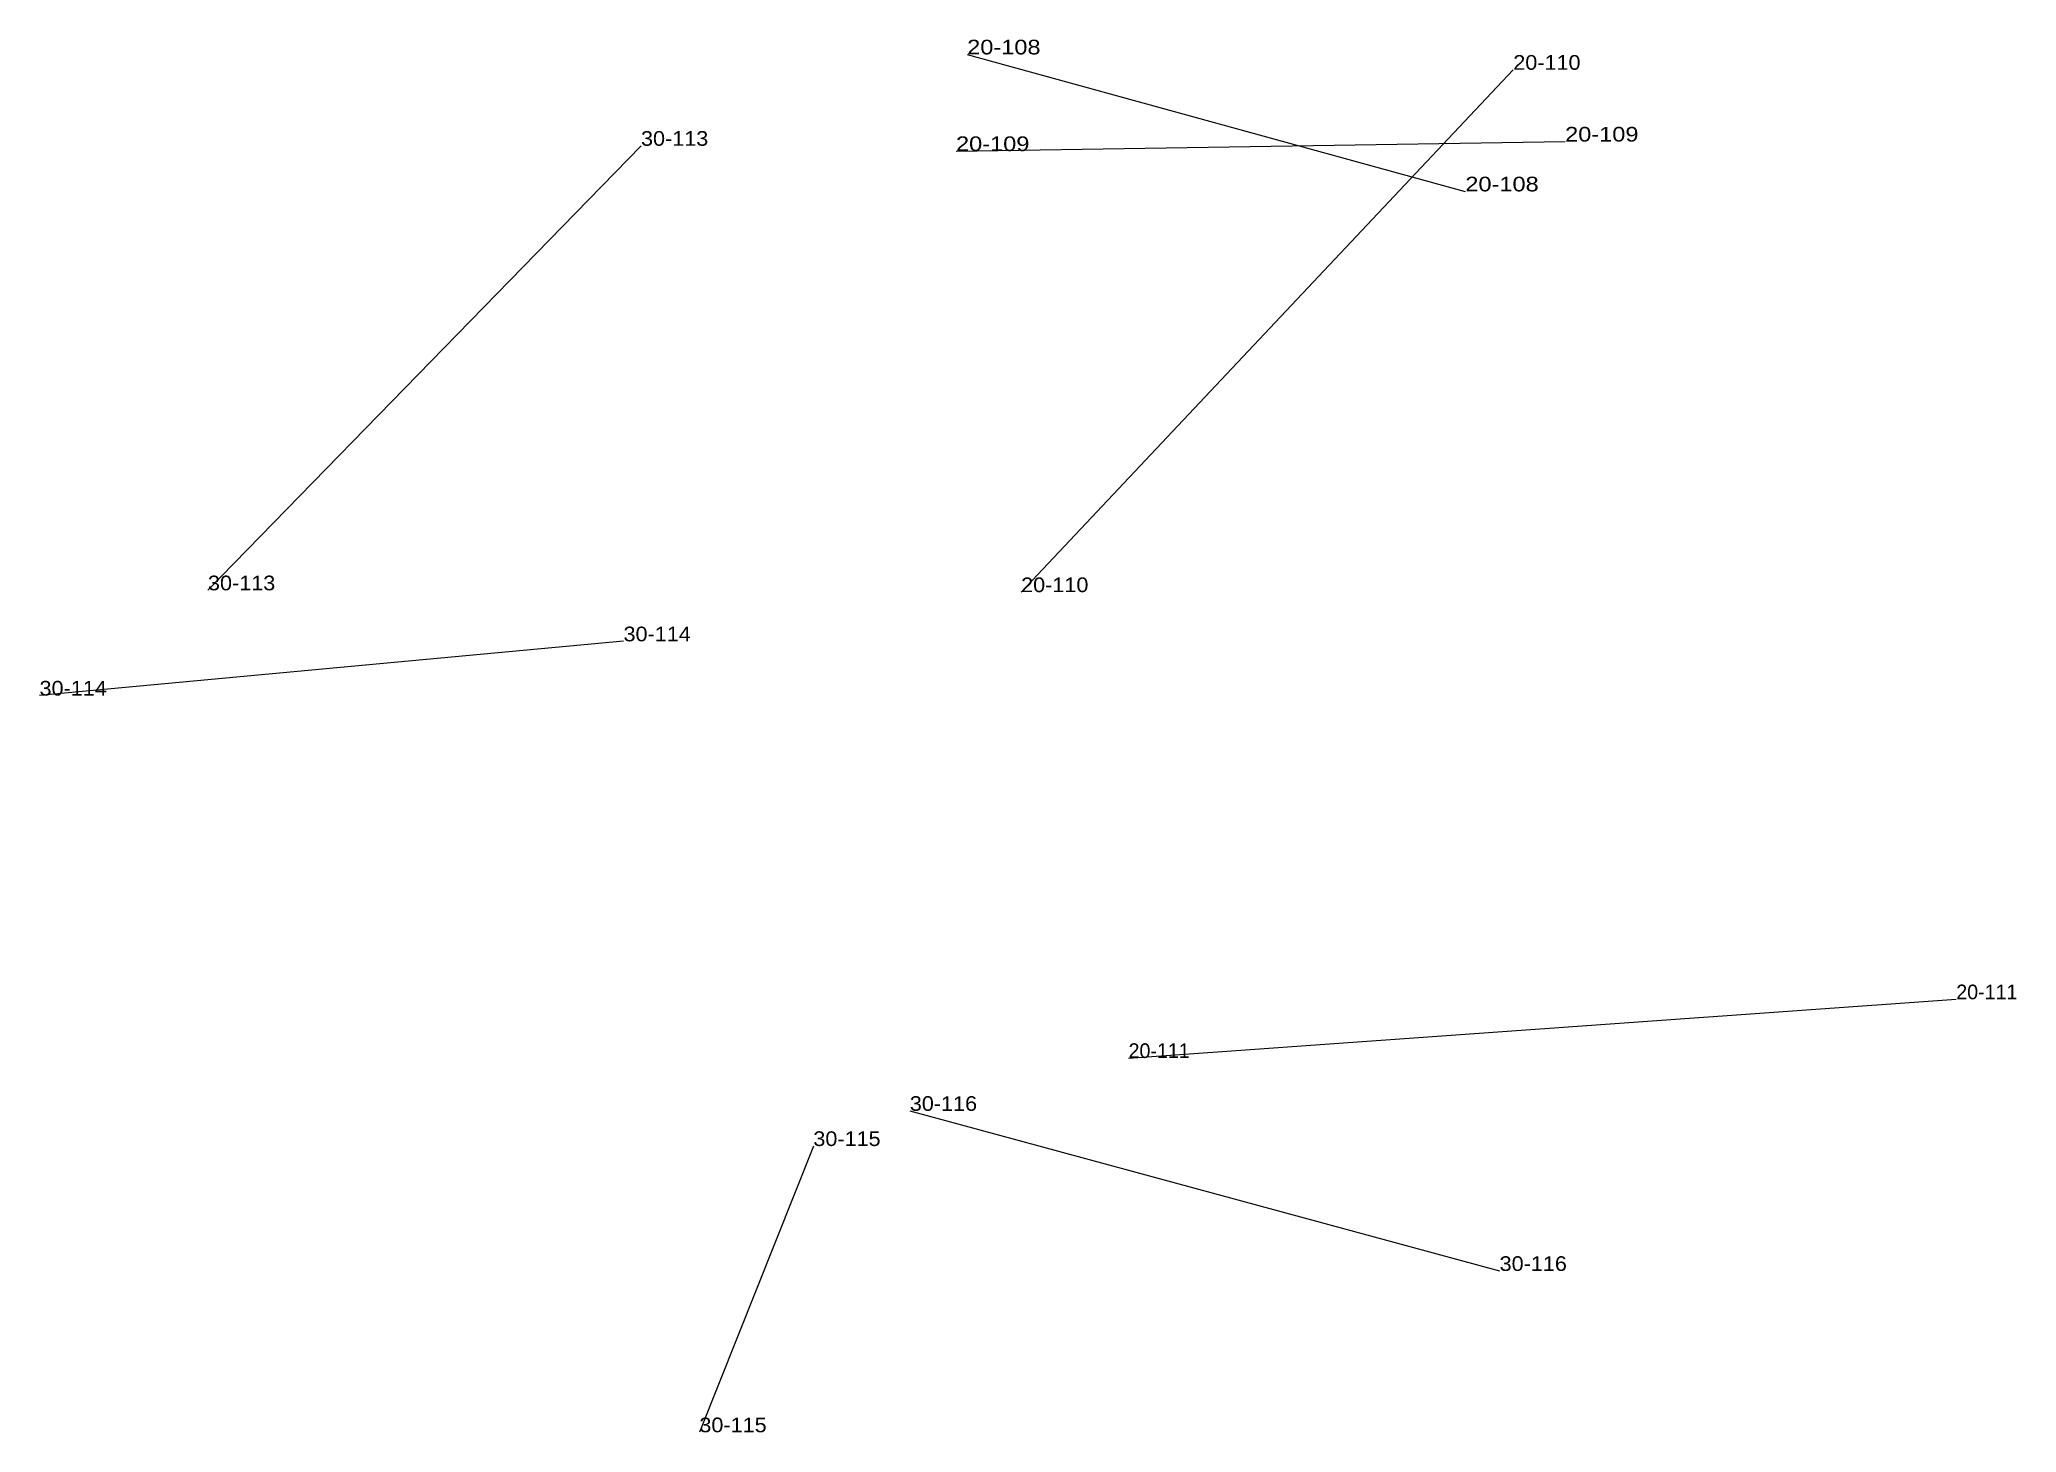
# Model space of a CAD drawing. Header units: metres. Extents: x 571156 to 607184, y 703608 to 727431.
# Drawn here: x 587723.4 to 587992.6, y 718581.4 to 718771.2 of the extents above; entities that cross this region are included whole.
import ezdxf

# ---------------------------------------------------------------- set-up
doc = ezdxf.new("R2010")
doc.units = ezdxf.units.M
doc.header["$LTSCALE"] = 0.8
doc.layers.add('60', color=7, linetype='Continuous', lineweight=13)
doc.layers.add('61', color=7, linetype='Continuous')

msp = doc.modelspace()

# ---------------------------------------------------------------- texts
at = {"layer": '60'}
for s, width, p in [('20-110', 1.1, (587924.09, 718767.06)), ('20-110', 1.1, (587924.09, 718767.06)), ('20-110', 1.1, (587924.09, 718767.06)), ('20-109', 1.2, (587931.15, 718757.28)), ('20-109', 1.2, (587931.15, 718757.28)), ('20-109', 1.2, (587931.15, 718757.28)), ('20-108', 1.2, (587917.56, 718750.49)), ('20-108', 1.2, (587917.56, 718750.49)), ('20-108', 1.2, (587917.56, 718750.49)), ('30-113', 1.1, (587746.33, 718696.14)), ('30-113', 1.1, (587746.33, 718696.14)), ('30-114', 1.1, (587723.39, 718681.8)), ('30-114', 1.1, (587723.39, 718681.8)), ('30-116', 1.1, (587922.23, 718603.41)), ('30-116', 1.1, (587922.23, 718603.41)), ('30-115', 1.1, (587813.25, 718581.43)), ('30-115', 1.1, (587813.25, 718581.43))]:
    msp.add_text(s, height=2, dxfattribs=dict(at, width=width)).set_placement(p)
msp.add_text('20-111', height=2, dxfattribs=at).set_placement((587984.42, 718640.42))
msp.add_text('20-111', height=2, dxfattribs=at).set_placement((587984.42, 718640.42))
msp.add_text('20-111', height=2, dxfattribs=at).set_placement((587984.42, 718640.42))
at = {"layer": '61'}
for s, width, p in [('20-108', 1.2, (587849.72, 718769.15)), ('20-108', 1.2, (587849.72, 718769.15)), ('20-108', 1.2, (587849.72, 718769.15)), ('30-113', 1.1, (587805.3, 718756.7)), ('30-113', 1.1, (587805.3, 718756.7)), ('20-109', 1.2, (587848.2, 718755.98)), ('20-109', 1.2, (587848.2, 718755.98)), ('20-109', 1.2, (587848.2, 718755.98)), ('20-110', 1.1, (587857.07, 718695.89)), ('20-110', 1.1, (587857.07, 718695.89)), ('20-110', 1.1, (587857.07, 718695.89)), ('30-114', 1.1, (587802.92, 718689.19)), ('30-114', 1.1, (587802.92, 718689.19)), ('30-116', 1.1, (587841.91, 718625.22)), ('30-116', 1.1, (587841.91, 718625.22)), ('30-115', 1.1, (587828.77, 718620.43)), ('30-115', 1.1, (587828.77, 718620.43))]:
    msp.add_text(s, height=2, dxfattribs=dict(at, width=width)).set_placement(p)
msp.add_text('20-111', height=2, dxfattribs=at).set_placement((587871.7, 718632.42))
msp.add_text('20-111', height=2, dxfattribs=at).set_placement((587871.7, 718632.42))
msp.add_text('20-111', height=2, dxfattribs=at).set_placement((587871.7, 718632.42))

# ---------------------------------------------------------------- linework, layer by layer
at = {"layer": '60'}
for p, q in [((587849.72, 718769.15), (587917.56, 718750.49)), ((587849.72, 718769.15), (587917.56, 718750.49)), ((587849.72, 718769.15), (587917.56, 718750.49)), ((587857.07, 718695.89), (587924.09, 718767.06)), ((587857.07, 718695.89), (587924.09, 718767.06)), ((587857.07, 718695.89), (587924.09, 718767.06)), ((587805.3, 718756.7), (587746.33, 718696.14)), ((587805.3, 718756.7), (587746.33, 718696.14)), ((587848.2, 718755.98), (587931.15, 718757.28)), ((587848.2, 718755.98), (587931.15, 718757.28)), ((587848.2, 718755.98), (587931.15, 718757.28)), ((587802.92, 718689.19), (587723.39, 718681.8)), ((587802.92, 718689.19), (587723.39, 718681.8)), ((587871.7, 718632.42), (587984.42, 718640.42)), ((587871.7, 718632.42), (587984.42, 718640.42)), ((587871.7, 718632.42), (587984.42, 718640.42)), ((587841.91, 718625.22), (587922.23, 718603.41)), ((587841.91, 718625.22), (587922.23, 718603.41)), ((587828.77, 718620.43), (587813.25, 718581.43)), ((587828.77, 718620.43), (587813.25, 718581.43))]:
    msp.add_line(p, q, dxfattribs=at)

msp.set_redraw_order([(e.dxf.handle, doc.entitydb.next_handle()) for e in msp.query("TEXT MTEXT ATTDEF DIMENSION ARC_DIMENSION")])  # texts and dimensions are drawn at this point

doc.saveas('drawing.dxf')
